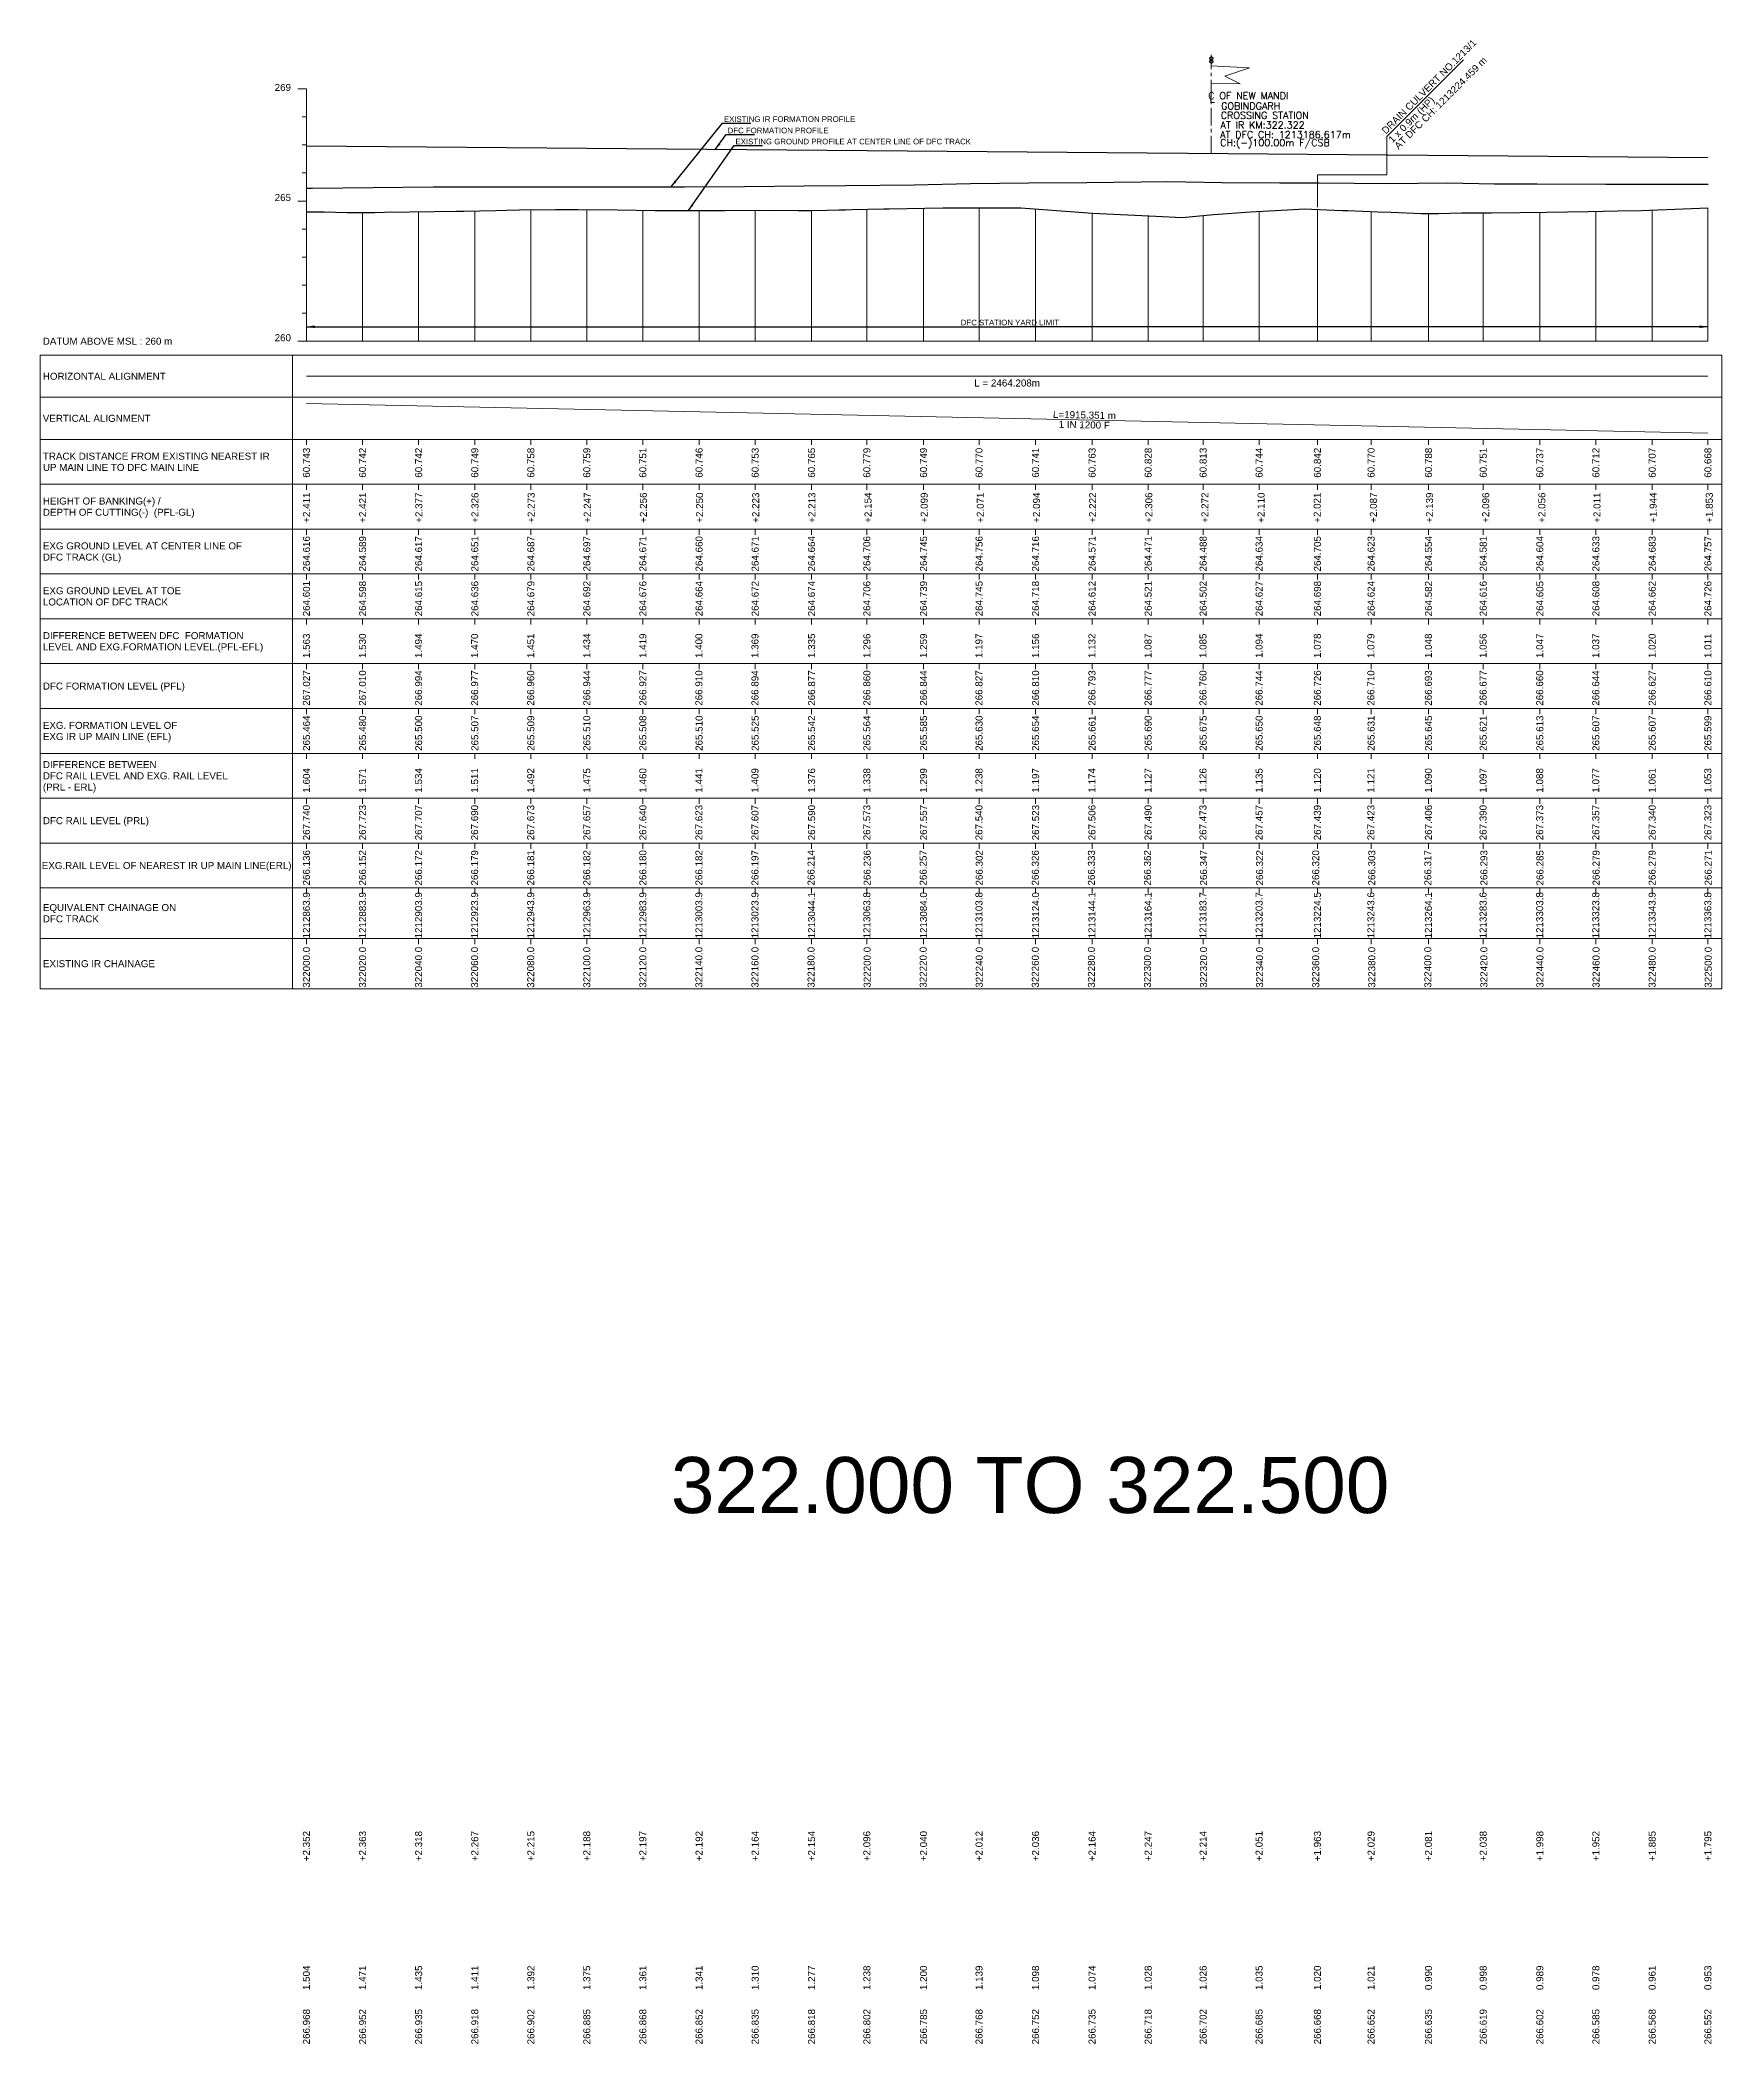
# Model space of a CAD drawing. Header units: metres. Extents: x 2905 to 23505, y -2719 to -1879.
# Drawn here: x 5905 to 6505, y -2607 to -1893 of the extents above; entities that cross this region are included whole.
import ezdxf
from ezdxf.enums import TextEntityAlignment as Align

# ---------------------------------------------------------------- set-up
doc = ezdxf.new("R2010")
doc.units = ezdxf.units.M
doc.header["$MEASUREMENT"] = 0
doc.linetypes.add('CENTER', pattern=[2, 1.25, -0.25, 0.25, -0.25])
for name, color, linetype, lineweight in [('LS CUT FILL', 10, 'Continuous', 0), ('LS DATUM', 7, 'Continuous', 0), ('LS DATUM X', 7, 'Continuous', 0), ('LS DATUM Y', 7, 'Continuous', 0), ('LS DIFF. EXG.RL & PRO. RL', 10, 'Continuous', 0), ('LS DIFF. PFL & EFL', 10, 'Continuous', 0), ('LS EXG FL', 7, 'Continuous', 0), ('LS EXG GL', 7, 'Continuous', 0), ('LS EXG GL AT PRO TOE', 7, 'Continuous', 0), ('LS EXG IR CH', 7, 'Continuous', 0), ('LS EXG RL', 7, 'Continuous', 0), ('LS EXG. FL', 7, 'Continuous', 0), ('LS EXG. GL', 7, 'Continuous', 0), ('LS EXG. GL AT PRO. TOE', 7, 'Continuous', 0), ('LS EXG. IR CH', 7, 'Continuous', 0), ('LS EXG. RL', 7, 'Continuous', 0), ('LS FRAME', 7, 'Continuous', 0), ('LS HORIZONTAL ALIGNMENT', 10, 'Continuous', 0), ('LS PFL-EFL', 10, 'Continuous', 0), ('LS PRL-ERL', 10, 'Continuous', 0), ('LS PRO FL', 10, 'Continuous', 0), ('LS PRO. CUT & FILL', 10, 'Continuous', 0), ('LS PRO. DFCC CH', 10, 'Continuous', 0), ('LS PRO. FL', 10, 'Continuous', 0), ('LS PRO. RL', 10, 'Continuous', 0), ('LS PROFILE EXG FL', 7, 'Continuous', 25), ('LS PROFILE EXG GL', 7, 'Continuous', 30), ('LS PROFILE PRO FL', 1, 'Continuous', 30), ('LS TICKS', 7, 'Continuous', 0), ('LS TRACK CENTER', 10, 'Continuous', 0), ("LS TRACK CENTER's", 10, 'Continuous', 0), ('LS VERTICAL ALIGNMENT', 10, 'Continuous', 0), ('Profile Grid', 7, 'Continuous', 0)]:
    doc.layers.add(name, color=color, linetype=linetype, lineweight=lineweight)
for name, color, linetype in [('LS DRAIN CULVERT', 10, 'Continuous'), ('ref text', 3, 'Continuous'), ('STATION YARD LIMIT IN LS', 7, 'Continuous')]:
    doc.layers.add(name, color=color, linetype=linetype)
doc.styles.add('ROMANT', font='romant__.ttf')
doc.styles.get("Standard").update_dxf_attribs({"font": 'arial.ttf'})
doc.styles.add('Style-Arial', font='arial.ttf')
doc.styles.add('StyleArial', font='arial.ttf')
doc.dimstyles.get("Standard").update_dxf_attribs({"dimtxt": 5, "dimasz": 0.18, "dimexe": 0.18, "dimexo": 0.0625, "dimgap": 0.09, "dimtad": 0, "dimtih": 1, "dimtoh": 1, "dimdec": 4, "dimzin": 0, "dimdsep": 46, "dimtxsty": 'Standard', "dimcen": 0.09, "dimadec": 0, "dimazin": 0, "dimtfac": 1, "dimtdec": 4, "dimtofl": 0, "dimtmove": 0, "dimatfit": 3, "dimfxl": 1, "dimtolj": 1, "dimtzin": 0, "dimarcsym": 0})

msp = doc.modelspace()

# ---------------------------------------------------------------- texts
at = {"layer": 'LS CUT FILL', "color": 1, "lineweight": 0, "style": 'Style-Arial'}
for s, p in [('+2.411', (6001.28, -2064.75)), ('+2.421', (6021.31, -2064.75)), ('+2.377', (6041.34, -2064.75)), ('+2.326', (6061.37, -2064.75)), ('+2.273', (6081.4, -2064.75)), ('+2.247', (6101.43, -2064.75)), ('+2.256', (6121.45, -2064.75)), ('+2.250', (6141.48, -2064.75)), ('+2.223', (6161.51, -2064.75)), ('+2.213', (6181.54, -2064.75)), ('+2.154', (6201.57, -2064.75)), ('+2.099', (6221.6, -2064.75)), ('+2.071', (6241.63, -2064.75)), ('+2.094', (6261.66, -2064.75)), ('+2.222', (6281.69, -2064.75)), ('+2.306', (6301.72, -2064.75)), ('+2.272', (6321.75, -2064.75)), ('+2.110', (6341.77, -2064.75)), ('+2.021', (6361.8, -2064.75)), ('+2.087', (6381.83, -2064.75)), ('+2.139', (6401.86, -2064.75)), ('+2.096', (6421.89, -2064.75)), ('+2.056', (6441.92, -2064.75)), ('+2.011', (6461.59, -2064.75)), ('+1.944', (6481.62, -2064.75)), ('+1.853', (6501.65, -2064.75))]:
    msp.add_text(s, height=2.5, rotation=90, dxfattribs=at).set_placement(p)
for s, p in [('+2.352', (6000, -2531.33)), ('+2.363', (6020.03, -2531.33)), ('+2.318', (6040.03, -2531.33)), ('+2.267', (6060.06, -2531.33)), ('+2.215', (6080.06, -2531.33)), ('+2.188', (6100, -2531.33)), ('+2.197', (6120, -2531.33)), ('+2.192', (6140.05, -2531.33)), ('+2.164', (6160.05, -2531.33)), ('+2.154', (6180.18, -2531.33)), ('+2.096', (6199.9, -2531.33)), ('+2.040', (6220.12, -2531.33)), ('+2.012', (6239.92, -2531.33)), ('+2.036', (6260.08, -2531.33)), ('+2.164', (6280.23, -2531.33)), ('+2.247', (6300.23, -2531.33)), ('+2.214', (6319.84, -2531.33)), ('+2.051', (6339.81, -2531.33)), ('+1.963', (6360.61, -2531.33)), ('+2.029', (6379.76, -2531.33)), ('+2.081', (6400.23, -2531.33)), ('+2.038', (6419.75, -2531.33)), ('+1.998', (6439.95, -2531.33)), ('+1.952', (6459.95, -2531.33)), ('+1.885', (6480.02, -2531.33)), ('+1.795', (6499.91, -2531.33))]:
    msp.add_text(s, height=2.5, rotation=90, dxfattribs=at).set_placement(p, align=Align.MIDDLE_RIGHT)
at = {"layer": 'LS DATUM', "color": 7, "style": 'StyleArial'}
msp.add_text('DATUM ABOVE MSL : 260 m', height=2.5, rotation=0.00003, dxfattribs=at).set_placement((5905.97, -2000), align=Align.MIDDLE_LEFT)
at = {"layer": 'LS DATUM Y', "color": 7, "lineweight": 0, "style": 'Style-Arial'}
for s, p in [('269', (5994.5, -1910.73)), ('265', (5994.5, -1950)), ('260', (5994.5, -2000))]:
    msp.add_text(s, height=2.5, dxfattribs=at).set_placement(p, align=Align.RIGHT)
at = {"layer": 'LS DIFF. EXG.RL & PRO. RL', "color": 10, "style": 'StyleArial'}
for s, p in [('DIFFERENCE BETWEEN ', (5906, -2151)), ('(PRL - ERL)', (5906, -2159)), ('DFC RAIL LEVEL AND EXG. RAIL LEVEL ', (5906, -2155))]:
    msp.add_text(s, height=2.5, rotation=0.00003, dxfattribs=at).set_placement(p, align=Align.MIDDLE_LEFT)
at = {"layer": 'LS DIFF. PFL & EFL', "color": 10, "style": 'StyleArial'}
for s, p in [('DIFFERENCE BETWEEN DFC  FORMATION ', (5906, -2105)), ('LEVEL AND EXG.FORMATION LEVEL.(PFL-EFL)', (5906, -2109))]:
    msp.add_text(s, height=2.5, rotation=0.00003, dxfattribs=at).set_placement(p, align=Align.MIDDLE_LEFT)
at = {"layer": 'LS DRAIN CULVERT'}
for s, p in [('DRAIN CULVERT NO.1213/1', (6385.04, -1926.33)), ('AT DFC CH: 1213224.459 m', (6389.59, -1931.77)), ('1 x 0.9m (HP)', (6387.39, -1929.48))]:
    msp.add_text(s, height=2.5, rotation=44.95988, dxfattribs=at).set_placement(p)
at = {"layer": 'LS EXG FL', "style": 'StyleArial'}
for s, p in [('EXG. FORMATION LEVEL OF', (5906, -2137)), ('EXG IR UP MAIN LINE (EFL)', (5906, -2141))]:
    msp.add_text(s, height=2.5, rotation=0.00003, dxfattribs=at).set_placement(p, align=Align.MIDDLE_LEFT)
at = {"layer": 'LS EXG GL', "lineweight": 0, "style": 'Style-Arial'}
for s, p in [('264.616', (6000, -2069.5)), ('264.589', (6020.03, -2069.5)), ('264.617', (6040.03, -2069.5)), ('264.651', (6060.06, -2069.5)), ('264.687', (6080.06, -2069.5)), ('264.697', (6100, -2069.5)), ('264.671', (6120, -2069.5)), ('264.660', (6140.05, -2069.5)), ('264.671', (6160.05, -2069.5)), ('264.664', (6180.18, -2069.5)), ('264.706', (6199.9, -2069.5)), ('264.745', (6220.12, -2069.5)), ('264.756', (6239.92, -2069.5)), ('264.716', (6260.08, -2069.5)), ('264.571', (6280.23, -2069.5)), ('264.471', (6300.23, -2069.5)), ('264.488', (6319.84, -2069.5)), ('264.634', (6339.81, -2069.5)), ('264.705', (6360.61, -2069.5)), ('264.623', (6379.76, -2069.5)), ('264.554', (6400.23, -2069.5)), ('264.581', (6419.75, -2069.5)), ('264.604', (6439.95, -2069.5)), ('264.633', (6459.95, -2069.5)), ('264.683', (6480.02, -2069.5)), ('264.757', (6499.91, -2069.5))]:
    msp.add_text(s, height=2.5, rotation=90, dxfattribs=at).set_placement(p, align=Align.MIDDLE_RIGHT)
at = {"layer": 'LS EXG GL AT PRO TOE', "color": 7, "style": 'StyleArial'}
for s, p in [('EXG GROUND LEVEL AT TOE', (5906, -2089)), ('LOCATION OF DFC TRACK', (5906, -2093))]:
    msp.add_text(s, height=2.5, rotation=0.00003, dxfattribs=at).set_placement(p, align=Align.MIDDLE_LEFT)
at = {"layer": 'LS EXG IR CH', "style": 'Style-Arial'}
for s, p in [('322000.0', (6000, -2216)), ('322020.0', (6020, -2216)), ('322040.0', (6040, -2216)), ('322060.0', (6060, -2216)), ('322080.0', (6080, -2216)), ('322100.0', (6100, -2216)), ('322120.0', (6120, -2216)), ('322140.0', (6140, -2216)), ('322160.0', (6160, -2216)), ('322180.0', (6180, -2216)), ('322200.0', (6200, -2216)), ('322220.0', (6220, -2216)), ('322240.0', (6240, -2216)), ('322260.0', (6260, -2216)), ('322280.0', (6280, -2216)), ('322300.0', (6300, -2216)), ('322320.0', (6320, -2216)), ('322340.0', (6340, -2216)), ('322360.0', (6360, -2216)), ('322380.0', (6380, -2216)), ('322400.0', (6400, -2216)), ('322420.0', (6420, -2216)), ('322440.0', (6440, -2216)), ('322460.0', (6460, -2216)), ('322480.0', (6480, -2216)), ('322500.0', (6500, -2216))]:
    msp.add_text(s, height=2.5, rotation=90, dxfattribs=at).set_placement(p, align=Align.MIDDLE_RIGHT)
at = {"layer": 'LS EXG RL', "style": 'Style-Arial'}
for s, p in [('266.136', (6000, -2181.5)), ('266.152', (6020, -2181.5)), ('266.172', (6040, -2181.5)), ('266.179', (6060, -2181.5)), ('266.181', (6080, -2181.5)), ('266.182', (6100, -2181.5)), ('266.180', (6120, -2181.5)), ('266.182', (6140, -2181.5)), ('266.197', (6160, -2181.5)), ('266.214', (6180, -2181.5)), ('266.236', (6200, -2181.5)), ('266.257', (6220, -2181.5)), ('266.302', (6240, -2181.5)), ('266.326', (6260, -2181.5)), ('266.333', (6280, -2181.5)), ('266.362', (6300, -2181.5)), ('266.347', (6320, -2181.5)), ('266.322', (6340, -2181.5)), ('266.320', (6360, -2181.5)), ('266.303', (6380, -2181.5)), ('266.317', (6400, -2181.5)), ('266.293', (6420, -2181.5)), ('266.285', (6440, -2181.5)), ('266.279', (6460, -2181.5)), ('266.279', (6480, -2181.5)), ('266.271', (6500, -2181.5))]:
    msp.add_text(s, height=2.5, rotation=90, dxfattribs=at).set_placement(p, align=Align.MIDDLE_RIGHT)
at = {"layer": 'LS EXG. FL'}
for s, p in [('265.464', (6000, -2133.5)), ('265.480', (6020.03, -2133.5)), ('265.500', (6040.03, -2133.5)), ('265.507', (6060.06, -2133.5)), ('265.509', (6080.06, -2133.5)), ('265.510', (6100, -2133.5)), ('265.508', (6120, -2133.5)), ('265.510', (6140.05, -2133.5)), ('265.525', (6160.05, -2133.5)), ('265.542', (6180.18, -2133.5)), ('265.564', (6199.9, -2133.5)), ('265.585', (6220.12, -2133.5)), ('265.630', (6239.92, -2133.5)), ('265.654', (6260.08, -2133.5)), ('265.661', (6280.23, -2133.5)), ('265.690', (6300.23, -2133.5)), ('265.675', (6319.84, -2133.5)), ('265.650', (6339.81, -2133.5)), ('265.648', (6360.61, -2133.5)), ('265.631', (6379.76, -2133.5)), ('265.645', (6400.23, -2133.5)), ('265.621', (6419.75, -2133.5)), ('265.613', (6439.95, -2133.5)), ('265.607', (6459.95, -2133.5)), ('265.607', (6480.02, -2133.5)), ('265.599', (6499.91, -2133.5))]:
    msp.add_text(s, height=2.5, rotation=90, dxfattribs=at).set_placement(p, align=Align.MIDDLE_RIGHT)
at = {"layer": 'LS EXG. GL', "color": 7, "style": 'StyleArial'}
for s, p in [('EXG GROUND LEVEL AT CENTER LINE OF ', (5906, -2073)), ('DFC TRACK (GL)', (5906, -2077))]:
    msp.add_text(s, height=2.5, rotation=0.00003, dxfattribs=at).set_placement(p, align=Align.MIDDLE_LEFT)
at = {"layer": 'LS EXG. GL AT PRO. TOE'}
for s, p in [('264.601', (6000, -2085.5)), ('264.598', (6020.03, -2085.5)), ('264.615', (6040.03, -2085.5)), ('264.636', (6060.06, -2085.5)), ('264.679', (6080.06, -2085.5)), ('264.692', (6100, -2085.5)), ('264.676', (6120, -2085.5)), ('264.664', (6140.05, -2085.5)), ('264.672', (6160.05, -2085.5)), ('264.674', (6180.18, -2085.5)), ('264.706', (6199.9, -2085.5)), ('264.739', (6220.12, -2085.5)), ('264.745', (6239.92, -2085.5)), ('264.718', (6260.08, -2085.5)), ('264.612', (6280.23, -2085.5)), ('264.521', (6300.23, -2085.5)), ('264.502', (6319.84, -2085.5)), ('264.627', (6339.81, -2085.5)), ('264.698', (6360.61, -2085.5)), ('264.624', (6379.76, -2085.5)), ('264.582', (6400.23, -2085.5)), ('264.616', (6419.75, -2085.5)), ('264.605', (6439.95, -2085.5)), ('264.608', (6459.95, -2085.5)), ('264.662', (6480.02, -2085.5)), ('264.726', (6499.91, -2085.5))]:
    msp.add_text(s, height=2.5, rotation=90, dxfattribs=at).set_placement(p, align=Align.MIDDLE_RIGHT)
at = {"layer": 'LS EXG. IR CH', "style": 'StyleArial'}
msp.add_text('EXISTING IR CHAINAGE', height=2.5, rotation=0.00003, dxfattribs=at).set_placement((5906, -2222), align=Align.MIDDLE_LEFT)
at = {"layer": 'LS EXG. RL', "style": 'StyleArial'}
msp.add_text('EXG.RAIL LEVEL OF NEAREST IR UP MAIN LINE(ERL)', height=2.5, rotation=0.00003, dxfattribs=at).set_placement((5905.61, -2187), align=Align.MIDDLE_LEFT)
at = {"layer": 'LS HORIZONTAL ALIGNMENT', "style": 'StyleArial'}
msp.add_text('HORIZONTAL ALIGNMENT', height=2.5, rotation=0.00003, dxfattribs=at).set_placement((5905.97, -2012.5), align=Align.MIDDLE_LEFT)
at = {"layer": 'LS HORIZONTAL ALIGNMENT', "lineweight": 0, "insert": (6249.95, -2014.92), "char_height": 2.5, "attachment_point": 5, "line_spacing_factor": 0.6, "style": 'Style-Arial'}
msp.add_mtext('L = 2464.208m', dxfattribs=at)
at = {"layer": 'LS PFL-EFL'}
for s, p in [('1.563', (6001.25, -2113)), ('1.530', (6021.25, -2113)), ('1.494', (6041.25, -2113)), ('1.470', (6061.25, -2113)), ('1.451', (6081.25, -2113)), ('1.434', (6101.25, -2113)), ('1.419', (6121.25, -2113)), ('1.400', (6141.25, -2113)), ('1.369', (6161.25, -2113)), ('1.335', (6181.45, -2113)), ('1.296', (6201.15, -2113)), ('1.259', (6221.35, -2113)), ('1.197', (6241.15, -2113)), ('1.156', (6261.35, -2113)), ('1.132', (6281.45, -2113)), ('1.087', (6301.45, -2113)), ('1.085', (6321.05, -2113)), ('1.094', (6341.05, -2113)), ('1.078', (6361.85, -2113)), ('1.079', (6380.95, -2113)), ('1.048', (6401.45, -2113)), ('1.056', (6420.95, -2113)), ('1.047', (6441.15, -2113)), ('1.037', (6461.15, -2113)), ('1.020', (6481.25, -2113)), ('1.011', (6501.15, -2113))]:
    msp.add_text(s, height=2.5, rotation=90, dxfattribs=at).set_placement(p)
for s, p in [('1.504', (6000, -2579.33)), ('1.471', (6020.03, -2579.33)), ('1.435', (6040.03, -2579.33)), ('1.411', (6060.06, -2579.33)), ('1.392', (6080.06, -2579.33)), ('1.375', (6100, -2579.33)), ('1.361', (6120, -2579.33)), ('1.341', (6140.05, -2579.33)), ('1.310', (6160.05, -2579.33)), ('1.277', (6180.18, -2579.33)), ('1.238', (6199.9, -2579.33)), ('1.200', (6220.12, -2579.33)), ('1.139', (6239.92, -2579.33)), ('1.098', (6260.08, -2579.33)), ('1.074', (6280.23, -2579.33)), ('1.028', (6300.23, -2579.33)), ('1.026', (6319.84, -2579.33)), ('1.035', (6339.81, -2579.33)), ('1.020', (6360.61, -2579.33)), ('1.021', (6379.76, -2579.33)), ('0.990', (6400.23, -2579.33)), ('0.998', (6419.75, -2579.33)), ('0.989', (6439.95, -2579.33)), ('0.978', (6459.95, -2579.33)), ('0.961', (6480.02, -2579.33)), ('0.953', (6499.91, -2579.33))]:
    msp.add_text(s, height=2.5, rotation=90, dxfattribs=at).set_placement(p, align=Align.MIDDLE_RIGHT)
at = {"layer": 'LS PRL-ERL'}
for s, p in [('1.604', (6001.25, -2161)), ('1.571', (6021.25, -2161)), ('1.534', (6041.25, -2161)), ('1.511', (6061.25, -2161)), ('1.492', (6081.25, -2161)), ('1.475', (6101.25, -2161)), ('1.460', (6121.25, -2161)), ('1.441', (6141.25, -2161)), ('1.409', (6161.25, -2161)), ('1.376', (6181.45, -2161)), ('1.338', (6201.15, -2161)), ('1.299', (6221.35, -2161)), ('1.238', (6241.15, -2161)), ('1.197', (6261.35, -2161)), ('1.174', (6281.45, -2161)), ('1.127', (6301.45, -2161)), ('1.126', (6321.05, -2161)), ('1.135', (6341.05, -2161)), ('1.120', (6361.85, -2161)), ('1.121', (6380.95, -2161)), ('1.090', (6401.45, -2161)), ('1.097', (6420.95, -2161)), ('1.088', (6441.15, -2161)), ('1.077', (6461.15, -2161)), ('1.061', (6481.25, -2161)), ('1.053', (6501.15, -2161))]:
    msp.add_text(s, height=2.5, rotation=90, dxfattribs=at).set_placement(p)
at = {"layer": 'LS PRO FL', "color": 1, "lineweight": 0, "style": 'Style-Arial'}
for s, p in [('266.968', (6000, -2594.83)), ('266.952', (6020.03, -2594.83)), ('266.935', (6040.03, -2594.83)), ('266.918', (6060.06, -2594.83)), ('266.902', (6080.06, -2594.83)), ('266.885', (6100, -2594.83)), ('266.868', (6120, -2594.83)), ('266.852', (6140.05, -2594.83)), ('266.835', (6160.05, -2594.83)), ('266.818', (6180.18, -2594.83)), ('266.802', (6199.9, -2594.83)), ('266.785', (6220.12, -2594.83)), ('266.768', (6239.92, -2594.83)), ('266.752', (6260.08, -2594.83)), ('266.735', (6280.23, -2594.83)), ('266.718', (6300.23, -2594.83)), ('266.702', (6319.84, -2594.83)), ('266.685', (6339.81, -2594.83)), ('266.668', (6360.61, -2594.83)), ('266.652', (6379.76, -2594.83)), ('266.635', (6400.23, -2594.83)), ('266.619', (6419.75, -2594.83)), ('266.602', (6439.95, -2594.83)), ('266.585', (6459.95, -2594.83)), ('266.568', (6480.02, -2594.83)), ('266.552', (6499.91, -2594.83))]:
    msp.add_text(s, height=2.5, rotation=90, dxfattribs=at).set_placement(p, align=Align.MIDDLE_RIGHT)
at = {"layer": 'LS PRO. CUT & FILL', "color": 10, "style": 'StyleArial'}
for s, p in [('HEIGHT OF BANKING(+) /', (5906, -2057)), ('DEPTH OF CUTTING(-)  (PFL-GL)', (5906, -2061))]:
    msp.add_text(s, height=2.5, rotation=0.00003, dxfattribs=at).set_placement(p, align=Align.MIDDLE_LEFT)
at = {"layer": 'LS PRO. DFCC CH', "color": 10, "style": 'Style-Arial'}
for s, p in [('EQUIVALENT CHAINAGE ON ', (5906, -2202)), ('DFC TRACK', (5906, -2206))]:
    msp.add_text(s, height=2.5, rotation=0.00003, dxfattribs=at).set_placement(p, align=Align.MIDDLE_LEFT)
at = {"layer": 'LS PRO. DFCC CH'}
for s, p in [('1212863.9', (6001.25, -2213)), ('1212883.9', (6021.25, -2213)), ('1212903.9', (6041.25, -2213)), ('1212923.9', (6061.25, -2213)), ('1212943.9', (6081.25, -2213)), ('1212963.9', (6101.25, -2213)), ('1212983.9', (6121.25, -2213)), ('1213003.9', (6141.25, -2213)), ('1213023.9', (6161.25, -2213)), ('1213044.1', (6181.45, -2213)), ('1213063.8', (6201.15, -2213)), ('1213084.0', (6221.35, -2213)), ('1213103.8', (6241.15, -2213)), ('1213124.0', (6261.35, -2213)), ('1213144.1', (6281.45, -2213)), ('1213164.1', (6301.45, -2213)), ('1213183.7', (6321.05, -2213)), ('1213203.7', (6341.05, -2213)), ('1213224.5', (6361.85, -2213)), ('1213243.6', (6380.95, -2213)), ('1213264.1', (6401.45, -2213)), ('1213283.6', (6420.95, -2213)), ('1213303.8', (6441.15, -2213)), ('1213323.8', (6461.15, -2213)), ('1213343.9', (6481.25, -2213)), ('1213363.8', (6501.15, -2213))]:
    msp.add_text(s, height=2.5, rotation=90, dxfattribs=at).set_placement(p)
at = {"layer": 'LS PRO. FL', "color": 10, "style": 'StyleArial'}
msp.add_text('DFC FORMATION LEVEL (PFL) ', height=2.5, rotation=0.00003, dxfattribs=at).set_placement((5906, -2123), align=Align.MIDDLE_LEFT)
at = {"layer": 'LS PRO. FL'}
for s, p in [('267.027', (6001.25, -2130)), ('267.010', (6021.25, -2130)), ('266.994', (6041.25, -2130)), ('266.977', (6061.25, -2130)), ('266.960', (6081.25, -2130)), ('266.944', (6101.25, -2130)), ('266.927', (6121.25, -2130)), ('266.910', (6141.25, -2130)), ('266.894', (6161.25, -2130)), ('266.877', (6181.45, -2130)), ('266.860', (6201.15, -2130)), ('266.844', (6221.35, -2130)), ('266.827', (6241.15, -2130)), ('266.810', (6261.35, -2130)), ('266.793', (6281.45, -2130)), ('266.777', (6301.45, -2130)), ('266.760', (6321.05, -2130)), ('266.744', (6341.05, -2130)), ('266.726', (6361.85, -2130)), ('266.710', (6380.95, -2130)), ('266.693', (6401.45, -2130)), ('266.677', (6420.95, -2130)), ('266.660', (6441.15, -2130)), ('266.644', (6461.15, -2130)), ('266.627', (6481.25, -2130)), ('266.610', (6501.15, -2130))]:
    msp.add_text(s, height=2.5, rotation=90, dxfattribs=at).set_placement(p)
at = {"layer": 'LS PRO. RL', "color": 10, "style": 'StyleArial'}
msp.add_text('DFC RAIL LEVEL (PRL)', height=2.5, rotation=0.00003, dxfattribs=at).set_placement((5906, -2171), align=Align.MIDDLE_LEFT)
at = {"layer": 'LS PRO. RL'}
for s, p in [('267.740', (6001.25, -2178)), ('267.723', (6021.25, -2178)), ('267.707', (6041.25, -2178)), ('267.690', (6061.25, -2178)), ('267.673', (6081.25, -2178)), ('267.657', (6101.25, -2178)), ('267.640', (6121.25, -2178)), ('267.623', (6141.25, -2178)), ('267.607', (6161.25, -2178)), ('267.590', (6181.45, -2178)), ('267.573', (6201.15, -2178)), ('267.557', (6221.35, -2178)), ('267.540', (6241.15, -2178)), ('267.523', (6261.35, -2178)), ('267.506', (6281.45, -2178)), ('267.490', (6301.45, -2178)), ('267.473', (6321.05, -2178)), ('267.457', (6341.05, -2178)), ('267.439', (6361.85, -2178)), ('267.423', (6380.95, -2178)), ('267.406', (6401.45, -2178)), ('267.390', (6420.95, -2178)), ('267.373', (6441.15, -2178)), ('267.357', (6461.15, -2178)), ('267.340', (6481.25, -2178)), ('267.323', (6501.15, -2178))]:
    msp.add_text(s, height=2.5, rotation=90, dxfattribs=at).set_placement(p)
at = {"layer": 'LS PROFILE EXG FL', "color": 7, "linetype": 'Continuous', "lineweight": 0, "style": 'Style-Arial'}
msp.add_text('EXISTING IR FORMATION PROFILE', height=2, dxfattribs=at).set_placement((6148.91, -1921.78))
at = {"layer": 'LS PROFILE EXG GL', "color": 7, "lineweight": 0, "style": 'Style-Arial'}
msp.add_text('EXISTING GROUND PROFILE AT CENTER LINE OF DFC TRACK', height=2, dxfattribs=at).set_placement((6153.06, -1929.79, 0))
at = {"layer": 'LS PROFILE PRO FL', "style": 'Style-Arial'}
msp.add_text(' DFC FORMATION PROFILE', height=2, dxfattribs=at).set_placement((6149.46, -1925.84, 0))
at = {"layer": 'LS TRACK CENTER'}
for s, p in [('60.743', (6000, -2038)), ('60.742', (6020.03, -2038)), ('60.742', (6040.03, -2038)), ('60.749', (6060.06, -2038)), ('60.758', (6080.06, -2038)), ('60.759', (6100, -2038)), ('60.751', (6120, -2038)), ('60.746', (6140.05, -2038)), ('60.753', (6160.05, -2038)), ('60.765', (6180.18, -2038)), ('60.779', (6199.9, -2038)), ('60.749', (6220.12, -2038)), ('60.770', (6239.92, -2038)), ('60.741', (6260.08, -2038)), ('60.763', (6280.23, -2038)), ('60.828', (6300.23, -2038)), ('60.813', (6319.84, -2038)), ('60.744', (6339.81, -2038)), ('60.842', (6360.61, -2038)), ('60.770', (6379.76, -2038)), ('60.788', (6400.23, -2038)), ('60.751', (6419.75, -2038)), ('60.737', (6439.95, -2038)), ('60.712', (6459.95, -2038)), ('60.707', (6480.02, -2038)), ('60.668', (6499.91, -2038))]:
    msp.add_text(s, height=2.5, rotation=90, dxfattribs=at).set_placement(p, align=Align.MIDDLE_RIGHT)
at = {"layer": "LS TRACK CENTER's", "color": 10, "style": 'StyleArial'}
for s, p in [('TRACK DISTANCE FROM EXISTING NEAREST IR ', (5906, -2041)), ('UP MAIN LINE TO DFC MAIN LINE', (5906, -2045))]:
    msp.add_text(s, height=2.5, rotation=0.00003, dxfattribs=at).set_placement(p, align=Align.MIDDLE_LEFT)
at = {"layer": 'LS VERTICAL ALIGNMENT', "style": 'StyleArial'}
msp.add_text('VERTICAL ALIGNMENT', height=2.5, rotation=0.00003, dxfattribs=at).set_placement((5905.97, -2027.5), align=Align.MIDDLE_LEFT)
at = {"layer": 'LS VERTICAL ALIGNMENT', "lineweight": 0, "insert": (6277.49, -2028.08), "char_height": 2.5, "attachment_point": 5, "rotation": 358.79966, "line_spacing_factor": 0.84, "style": 'Style-Arial'}
msp.add_mtext('L=1915.351 m\\P1 IN 1200 F', dxfattribs=at)
at = {"layer": 'ref text', "color": 3, "insert": (6130, -2418.23), "char_height": 20, "width": 256.3165, "attachment_point": 7, "bg_fill": 3, "box_fill_scale": 1.5, "bg_fill_color": 256, "bg_fill_transparency": 0}
msp.add_mtext('322.000 TO 322.500', dxfattribs=at)
at = {"layer": 'STATION YARD LIMIT IN LS', "color": 10, "char_height": 2.5, "attachment_point": 7, "line_spacing_factor": 0.6, "style": 'ROMANT'}
for s, insert in [('C OF NEW MANDI', (6321.67, -1913.67, -2.99)), ('L', (6322.15, -1914.81, -2.99)), ('GOBINDGARH', (6326.28, -1917.33, 11.58)), ('CROSSING STATION', (6326.16, -1920.69, 11.58)), ('AT DFC CH: 1213186.617m', (6325.93, -1927.64, 11.58)), ('CH:(-)100.00m F/CSB', (6325.93, -1931.27, 11.58))]:
    msp.add_mtext(s, dxfattribs=dict(at, insert=insert))
at = {"layer": 'STATION YARD LIMIT IN LS', "color": 7, "insert": (6326.06, -1924.08, 11.58), "char_height": 2.5, "attachment_point": 7, "line_spacing_factor": 0.6, "style": 'ROMANT'}
msp.add_mtext('AT IR KM:322.322', dxfattribs=at)
at = {"layer": 'STATION YARD LIMIT IN LS', "color": 10, "lineweight": 15, "insert": (6250.95, -1993.36), "char_height": 2, "attachment_point": 5, "rotation": 0.00003, "line_spacing_factor": 0.84, "style": 'Style-Arial'}
msp.add_mtext('DFC STATION YARD LIMIT', dxfattribs=at)

# ---------------------------------------------------------------- linework, layer by layer
at = {"layer": 'LS DATUM X', "color": 7, "linetype": 'Continuous', "lineweight": 0}
msp.add_line((6000, -2000), (6499.91, -2000), dxfattribs=at)
at = {"layer": 'LS DATUM Y', "color": 7, "linetype": 'Continuous', "lineweight": 0}
for p, q in [((5997, -1910), (6000, -1910)), ((6000, -2000), (6000, -1910)), ((5998.5, -1920), (6000, -1920)), ((5998.5, -1930), (6000, -1930)), ((5998.5, -1940), (6000, -1940)), ((5997, -1950), (6000, -1950)), ((5998.5, -1960), (6000, -1960)), ((5998.5, -1970), (6000, -1970)), ((5998.5, -1980), (6000, -1980)), ((5998.5, -1990), (6000, -1990)), ((5997, -2000), (6000, -2000))]:
    msp.add_line(p, q, dxfattribs=at)
at = {"layer": 'LS FRAME'}
for points in [[(5995, -2231), (5905, -2231), (5905, -2005)], [(5905, -2005), (5995, -2005)], [(5995, -2020), (5905, -2020)], [(5995, -2035), (5905, -2035)], [(5995, -2051), (5905, -2051)], [(5905, -2051), (5995, -2051)], [(5995, -2067), (5905, -2067)], [(5905, -2067), (5995, -2067)], [(5995, -2083), (5905, -2083)], [(5905, -2083), (5995, -2083)], [(5995, -2099), (5905, -2099)], [(5995, -2115), (5905, -2115)], [(5905, -2115), (5995, -2115)], [(5995, -2131), (5905, -2131)], [(5905, -2131), (5995, -2131)], [(5995, -2147), (5905, -2147)], [(5905, -2147), (5995, -2147)], [(5995, -2163), (5905, -2163)], [(5905, -2163), (5995, -2163)], [(5995, -2179), (5905, -2179)], [(5995, -2195), (5905, -2195)], [(5995, -2213), (5905, -2213)]]:
    msp.add_lwpolyline(points, dxfattribs=at)
at = {"layer": 'LS FRAME', "color": 7, "linetype": 'Continuous', "lineweight": 0, "flags": 128}
for points in [[(5995, -2020), (6504.91, -2020), (6504.91, -2005), (5995, -2005), (5995, -2020)], [(5995, -2035), (6504.91, -2035), (6504.91, -2020), (5995, -2020), (5995, -2035)], [(5995, -2051), (6504.91, -2051), (6504.91, -2035), (5995, -2035), (5995, -2051)], [(5995, -2067), (6504.91, -2067), (6504.91, -2051), (5995, -2051), (5995, -2067)], [(5995, -2083), (6504.91, -2083), (6504.91, -2067), (5995, -2067), (5995, -2083)], [(5995, -2099), (6504.91, -2099), (6504.91, -2083), (5995, -2083), (5995, -2099)], [(5995, -2115), (6504.91, -2115), (6504.91, -2099), (5995, -2099), (5995, -2115)], [(5995, -2131), (6504.91, -2131), (6504.91, -2115), (5995, -2115), (5995, -2131)], [(5995, -2147), (6504.91, -2147), (6504.91, -2131), (5995, -2131), (5995, -2147)], [(5995, -2163), (6504.91, -2163), (6504.91, -2147), (5995, -2147), (5995, -2163)], [(5995, -2179), (6504.91, -2179), (6504.91, -2163), (5995, -2163), (5995, -2179)], [(5995, -2195), (6504.91, -2195), (6504.91, -2179), (5995, -2179), (5995, -2195)], [(5995, -2213), (6504.91, -2213), (6504.91, -2195), (5995, -2195), (5995, -2213)], [(5995, -2231), (6504.91, -2231), (6504.91, -2213), (5995, -2213), (5995, -2231)]]:
    msp.add_lwpolyline(points, close=True, dxfattribs=at)
at = {"layer": 'LS FRAME', "color": 7, "linetype": 'Continuous', "lineweight": 0}
msp.add_3dface([(5995, -2099), (5915, -2099), (5915, -2099)], dxfattribs=at)
at = {"layer": 'LS HORIZONTAL ALIGNMENT', "lineweight": 0, "flags": 128}
msp.add_lwpolyline([(6000, -2012.5), (6499.91, -2012.5)], dxfattribs=at)
at = {"layer": 'LS PRO. DFCC CH'}
msp.add_lwpolyline([(6360.61, -1952.24), (6360.61, -1940.67), (6385.43, -1940.67), (6385.43, -1933.09), (6385.43, -1926.94), (6412.75, -1899.61)], dxfattribs=at)
at = {"layer": 'LS PROFILE EXG FL'}
msp.add_lwpolyline([(6000, -1945.36), (6002.13, -1945.37), (6045.24, -1944.95), (6089.91, -1944.9), (6112.41, -1944.92), (6134.9, -1944.94), (6156.25, -1944.78), (6177.59, -1944.62), (6192.41, -1944.43), (6216.74, -1944.23), (6236.92, -1943.75), (6257.58, -1943.47), (6278.32, -1943.42), (6307.22, -1942.99), (6326.53, -1943.38), (6347.23, -1943.57), (6361.25, -1943.52), (6373.76, -1943.64), (6386.27, -1943.75), (6406.89, -1943.46), (6423.74, -1943.89), (6438.96, -1943.87), (6463.49, -1943.94), (6480.26, -1943.93), (6500, -1944.01)], dxfattribs=at)
at = {"layer": 'LS PROFILE EXG GL', "flags": 128}
msp.add_lwpolyline([(6000, -1953.84), (6000.25, -1953.84), (6006.28, -1953.89), (6014.44, -1954.04), (6020.32, -1954.12), (6024.01, -1954.12), (6024.35, -1954.05), (6027.87, -1954.02), (6045.64, -1953.74), (6053.59, -1953.59), (6055.37, -1953.58), (6056.14, -1953.57), (6067.62, -1953.35), (6071.54, -1953.27), (6076.02, -1953.17), (6088.84, -1953.04), (6093.74, -1953), (6096.32, -1952.98), (6096.76, -1952.98), (6110.99, -1953.19), (6124.42, -1953.34), (6127.64, -1953.38), (6132.21, -1953.43), (6140.29, -1953.4), (6145.54, -1953.35), (6146.83, -1953.34), (6149.24, -1953.33), (6164.7, -1953.28), (6175.45, -1953.33), (6180.07, -1953.36), (6185.7, -1953.29), (6190.09, -1953.19), (6192.05, -1953.12), (6192.32, -1953.11), (6194.59, -1953.08), (6205.99, -1952.78), (6206.02, -1952.78), (6207.81, -1952.75), (6227, -1952.44), (6228.04, -1952.43), (6228.12, -1952.43), (6230.53, -1952.43), (6254.8, -1952.45), (6277.14, -1954.1), (6280.39, -1954.3), (6302.95, -1955.43), (6312.41, -1955.84), (6323.56, -1954.75), (6336.76, -1953.83), (6352.05, -1952.98), (6355.89, -1952.75), (6366.77, -1953.22), (6369.57, -1953.33), (6371.46, -1953.41), (6382.14, -1953.87), (6386.94, -1954.03), (6397.73, -1954.49), (6403.79, -1954.42), (6412.08, -1954.21), (6422.6, -1954.18), (6432.82, -1954.05), (6442.38, -1953.93), (6457.33, -1953.74), (6467.76, -1953.48), (6476.12, -1953.32), (6494.04, -1952.65), (6499.91, -1952.43)], dxfattribs=at)
at = {"layer": 'LS PROFILE PRO FL'}
msp.add_lwpolyline([(6000, -1930.32), (6499.91, -1934.48)], dxfattribs=at)
at = {"layer": 'LS TICKS', "color": 7, "linetype": 'Continuous', "lineweight": 0, "flags": 128}
for points in [[(6000, -2037), (6000, -2035)], [(6020.03, -2037), (6020.03, -2035)], [(6040.03, -2037), (6040.03, -2035)], [(6060.06, -2037), (6060.06, -2035)], [(6080.06, -2037), (6080.06, -2035)], [(6100, -2037), (6100, -2035)], [(6120, -2037), (6120, -2035)], [(6140.05, -2037), (6140.05, -2035)], [(6160.05, -2037), (6160.05, -2035)], [(6180.18, -2037), (6180.18, -2035)], [(6199.9, -2037), (6199.9, -2035)], [(6220.12, -2037), (6220.12, -2035)], [(6239.92, -2037), (6239.92, -2035)], [(6260.08, -2037), (6260.08, -2035)], [(6280.23, -2037), (6280.23, -2035)], [(6300.23, -2037), (6300.23, -2035)], [(6319.84, -2037), (6319.84, -2035)], [(6339.81, -2037), (6339.81, -2035)], [(6360.61, -2037), (6360.61, -2035)], [(6379.76, -2037), (6379.76, -2035)], [(6400.23, -2037), (6400.23, -2035)], [(6419.75, -2037), (6419.75, -2035)], [(6439.95, -2037), (6439.95, -2035)], [(6459.95, -2037), (6459.95, -2035)], [(6480.02, -2037), (6480.02, -2035)], [(6499.91, -2037), (6499.91, -2035)], [(6000, -2053), (6000, -2051)], [(6020.03, -2053), (6020.03, -2051)], [(6040.03, -2053), (6040.03, -2051)], [(6060.06, -2053), (6060.06, -2051)], [(6080.06, -2053), (6080.06, -2051)], [(6100, -2053), (6100, -2051)], [(6120, -2053), (6120, -2051)], [(6140.05, -2053), (6140.05, -2051)], [(6160.05, -2053), (6160.05, -2051)], [(6180.18, -2053), (6180.18, -2051)], [(6199.9, -2053), (6199.9, -2051)], [(6220.12, -2053), (6220.12, -2051)], [(6239.92, -2053), (6239.92, -2051)], [(6260.08, -2053), (6260.08, -2051)], [(6280.23, -2053), (6280.23, -2051)], [(6300.23, -2053), (6300.23, -2051)], [(6319.84, -2053), (6319.84, -2051)], [(6339.81, -2053), (6339.81, -2051)], [(6360.61, -2053), (6360.61, -2051)], [(6379.76, -2053), (6379.76, -2051)], [(6400.23, -2053), (6400.23, -2051)], [(6419.75, -2053), (6419.75, -2051)], [(6439.95, -2053), (6439.95, -2051)], [(6459.95, -2053), (6459.95, -2051)], [(6480.02, -2053), (6480.02, -2051)], [(6499.91, -2053), (6499.91, -2051)], [(6000, -2069), (6000, -2067)], [(6020.03, -2069), (6020.03, -2067)], [(6040.03, -2069), (6040.03, -2067)], [(6060.06, -2069), (6060.06, -2067)], [(6080.06, -2069), (6080.06, -2067)], [(6100, -2069), (6100, -2067)], [(6120, -2069), (6120, -2067)], [(6140.05, -2069), (6140.05, -2067)], [(6160.05, -2069), (6160.05, -2067)], [(6180.18, -2069), (6180.18, -2067)], [(6199.9, -2069), (6199.9, -2067)], [(6220.12, -2069), (6220.12, -2067)], [(6239.92, -2069), (6239.92, -2067)], [(6260.08, -2069), (6260.08, -2067)], [(6280.23, -2069), (6280.23, -2067)], [(6300.23, -2069), (6300.23, -2067)], [(6319.84, -2069), (6319.84, -2067)], [(6339.81, -2069), (6339.81, -2067)], [(6360.61, -2069), (6360.61, -2067)], [(6379.76, -2069), (6379.76, -2067)], [(6400.23, -2069), (6400.23, -2067)], [(6419.75, -2069), (6419.75, -2067)], [(6439.95, -2069), (6439.95, -2067)], [(6459.95, -2069), (6459.95, -2067)], [(6480.02, -2069), (6480.02, -2067)], [(6499.91, -2069), (6499.91, -2067)], [(6000, -2085), (6000, -2083)], [(6020.03, -2085), (6020.03, -2083)], [(6040.03, -2085), (6040.03, -2083)], [(6060.06, -2085), (6060.06, -2083)], [(6080.06, -2085), (6080.06, -2083)], [(6100, -2085), (6100, -2083)], [(6120, -2085), (6120, -2083)], [(6140.05, -2085), (6140.05, -2083)], [(6160.05, -2085), (6160.05, -2083)], [(6180.18, -2085), (6180.18, -2083)], [(6199.9, -2085), (6199.9, -2083)], [(6220.12, -2085), (6220.12, -2083)], [(6239.92, -2085), (6239.92, -2083)], [(6260.08, -2085), (6260.08, -2083)], [(6280.23, -2085), (6280.23, -2083)], [(6300.23, -2085), (6300.23, -2083)], [(6319.84, -2085), (6319.84, -2083)], [(6339.81, -2085), (6339.81, -2083)], [(6360.61, -2085), (6360.61, -2083)], [(6379.76, -2085), (6379.76, -2083)], [(6400.23, -2085), (6400.23, -2083)], [(6419.75, -2085), (6419.75, -2083)], [(6439.95, -2085), (6439.95, -2083)], [(6459.95, -2085), (6459.95, -2083)], [(6480.02, -2085), (6480.02, -2083)], [(6499.91, -2085), (6499.91, -2083)], [(6000, -2101), (6000, -2099)], [(6020.03, -2101), (6020.03, -2099)], [(6040.03, -2101), (6040.03, -2099)], [(6060.06, -2101), (6060.06, -2099)], [(6080.06, -2101), (6080.06, -2099)], [(6100, -2101), (6100, -2099)], [(6120, -2101), (6120, -2099)], [(6140.05, -2101), (6140.05, -2099)], [(6160.05, -2101), (6160.05, -2099)], [(6180.18, -2101), (6180.18, -2099)], [(6199.9, -2101), (6199.9, -2099)], [(6220.12, -2101), (6220.12, -2099)], [(6239.92, -2101), (6239.92, -2099)], [(6260.08, -2101), (6260.08, -2099)], [(6280.23, -2101), (6280.23, -2099)], [(6300.23, -2101), (6300.23, -2099)], [(6319.84, -2101), (6319.84, -2099)], [(6339.81, -2101), (6339.81, -2099)], [(6360.61, -2101), (6360.61, -2099)], [(6379.76, -2101), (6379.76, -2099)], [(6400.23, -2101), (6400.23, -2099)], [(6419.75, -2101), (6419.75, -2099)], [(6439.95, -2101), (6439.95, -2099)], [(6459.95, -2101), (6459.95, -2099)], [(6480.02, -2101), (6480.02, -2099)], [(6499.91, -2101), (6499.91, -2099)], [(6000, -2117), (6000, -2115)], [(6020.03, -2117), (6020.03, -2115)], [(6040.03, -2117), (6040.03, -2115)], [(6060.06, -2117), (6060.06, -2115)], [(6080.06, -2117), (6080.06, -2115)], [(6100, -2117), (6100, -2115)], [(6120, -2117), (6120, -2115)], [(6140.05, -2117), (6140.05, -2115)], [(6160.05, -2117), (6160.05, -2115)], [(6180.18, -2117), (6180.18, -2115)], [(6199.9, -2117), (6199.9, -2115)], [(6220.12, -2117), (6220.12, -2115)], [(6239.92, -2117), (6239.92, -2115)], [(6260.08, -2117), (6260.08, -2115)], [(6280.23, -2117), (6280.23, -2115)], [(6300.23, -2117), (6300.23, -2115)], [(6319.84, -2117), (6319.84, -2115)], [(6339.81, -2117), (6339.81, -2115)], [(6360.61, -2117), (6360.61, -2115)], [(6379.76, -2117), (6379.76, -2115)], [(6400.23, -2117), (6400.23, -2115)], [(6419.75, -2117), (6419.75, -2115)], [(6439.95, -2117), (6439.95, -2115)], [(6459.95, -2117), (6459.95, -2115)], [(6480.02, -2117), (6480.02, -2115)], [(6499.91, -2117), (6499.91, -2115)], [(6000, -2133), (6000, -2131)], [(6020.03, -2133), (6020.03, -2131)], [(6040.03, -2133), (6040.03, -2131)], [(6060.06, -2133), (6060.06, -2131)], [(6080.06, -2133), (6080.06, -2131)], [(6100, -2133), (6100, -2131)], [(6120, -2133), (6120, -2131)], [(6140.05, -2133), (6140.05, -2131)], [(6160.05, -2133), (6160.05, -2131)], [(6180.18, -2133), (6180.18, -2131)], [(6199.9, -2133), (6199.9, -2131)], [(6220.12, -2133), (6220.12, -2131)], [(6239.92, -2133), (6239.92, -2131)], [(6260.08, -2133), (6260.08, -2131)], [(6280.23, -2133), (6280.23, -2131)], [(6300.23, -2133), (6300.23, -2131)], [(6319.84, -2133), (6319.84, -2131)], [(6339.81, -2133), (6339.81, -2131)], [(6360.61, -2133), (6360.61, -2131)], [(6379.76, -2133), (6379.76, -2131)], [(6400.23, -2133), (6400.23, -2131)], [(6419.75, -2133), (6419.75, -2131)], [(6439.95, -2133), (6439.95, -2131)], [(6459.95, -2133), (6459.95, -2131)], [(6480.02, -2133), (6480.02, -2131)], [(6499.91, -2133), (6499.91, -2131)], [(6000, -2149), (6000, -2147)], [(6020.03, -2149), (6020.03, -2147)], [(6040.03, -2149), (6040.03, -2147)], [(6060.06, -2149), (6060.06, -2147)], [(6080.06, -2149), (6080.06, -2147)], [(6100, -2149), (6100, -2147)], [(6120, -2149), (6120, -2147)], [(6140.05, -2149), (6140.05, -2147)], [(6160.05, -2149), (6160.05, -2147)], [(6180.18, -2149), (6180.18, -2147)], [(6199.9, -2149), (6199.9, -2147)], [(6220.12, -2149), (6220.12, -2147)], [(6239.92, -2149), (6239.92, -2147)], [(6260.08, -2149), (6260.08, -2147)], [(6280.23, -2149), (6280.23, -2147)], [(6300.23, -2149), (6300.23, -2147)], [(6319.84, -2149), (6319.84, -2147)], [(6339.81, -2149), (6339.81, -2147)], [(6360.61, -2149), (6360.61, -2147)], [(6379.76, -2149), (6379.76, -2147)], [(6400.23, -2149), (6400.23, -2147)], [(6419.75, -2149), (6419.75, -2147)], [(6439.95, -2149), (6439.95, -2147)], [(6459.95, -2149), (6459.95, -2147)], [(6480.02, -2149), (6480.02, -2147)], [(6499.91, -2149), (6499.91, -2147)], [(6000, -2165), (6000, -2163)], [(6020.03, -2165), (6020.03, -2163)], [(6040.03, -2165), (6040.03, -2163)], [(6060.06, -2165), (6060.06, -2163)], [(6080.06, -2165), (6080.06, -2163)], [(6100, -2165), (6100, -2163)], [(6120, -2165), (6120, -2163)], [(6140.05, -2165), (6140.05, -2163)], [(6160.05, -2165), (6160.05, -2163)], [(6180.18, -2165), (6180.18, -2163)], [(6199.9, -2165), (6199.9, -2163)], [(6220.12, -2165), (6220.12, -2163)], [(6239.92, -2165), (6239.92, -2163)], [(6260.08, -2165), (6260.08, -2163)], [(6280.23, -2165), (6280.23, -2163)], [(6300.23, -2165), (6300.23, -2163)], [(6319.84, -2165), (6319.84, -2163)], [(6339.81, -2165), (6339.81, -2163)], [(6360.61, -2165), (6360.61, -2163)], [(6379.76, -2165), (6379.76, -2163)], [(6400.23, -2165), (6400.23, -2163)], [(6419.75, -2165), (6419.75, -2163)], [(6439.95, -2165), (6439.95, -2163)], [(6459.95, -2165), (6459.95, -2163)], [(6480.02, -2165), (6480.02, -2163)], [(6499.91, -2165), (6499.91, -2163)], [(6000, -2181), (6000, -2179)], [(6020.03, -2181), (6020.03, -2179)], [(6040.03, -2181), (6040.03, -2179)], [(6060.06, -2181), (6060.06, -2179)], [(6080.06, -2181), (6080.06, -2179)], [(6100, -2181), (6100, -2179)], [(6120, -2181), (6120, -2179)], [(6140.05, -2181), (6140.05, -2179)], [(6160.05, -2181), (6160.05, -2179)], [(6180.18, -2181), (6180.18, -2179)], [(6199.9, -2181), (6199.9, -2179)], [(6220.12, -2181), (6220.12, -2179)], [(6239.92, -2181), (6239.92, -2179)], [(6260.08, -2181), (6260.08, -2179)], [(6280.23, -2181), (6280.23, -2179)], [(6300.23, -2181), (6300.23, -2179)], [(6319.84, -2181), (6319.84, -2179)], [(6339.81, -2181), (6339.81, -2179)], [(6360.61, -2181), (6360.61, -2179)], [(6379.76, -2181), (6379.76, -2179)], [(6400.23, -2181), (6400.23, -2179)], [(6419.75, -2181), (6419.75, -2179)], [(6439.95, -2181), (6439.95, -2179)], [(6459.95, -2181), (6459.95, -2179)], [(6480.02, -2181), (6480.02, -2179)], [(6499.91, -2181), (6499.91, -2179)], [(6000, -2197), (6000, -2195)], [(6020.03, -2197), (6020.03, -2195)], [(6040.03, -2197), (6040.03, -2195)], [(6060.06, -2197), (6060.06, -2195)], [(6080.06, -2197), (6080.06, -2195)], [(6100, -2197), (6100, -2195)], [(6120, -2197), (6120, -2195)], [(6140.05, -2197), (6140.05, -2195)], [(6160.05, -2197), (6160.05, -2195)], [(6180.18, -2197), (6180.18, -2195)], [(6199.9, -2197), (6199.9, -2195)], [(6220.12, -2197), (6220.12, -2195)], [(6239.92, -2197), (6239.92, -2195)], [(6260.08, -2197), (6260.08, -2195)], [(6280.23, -2197), (6280.23, -2195)], [(6300.23, -2197), (6300.23, -2195)], [(6319.84, -2197), (6319.84, -2195)], [(6339.81, -2197), (6339.81, -2195)], [(6360.61, -2197), (6360.61, -2195)], [(6379.76, -2197), (6379.76, -2195)], [(6400.23, -2197), (6400.23, -2195)], [(6419.75, -2197), (6419.75, -2195)], [(6439.95, -2197), (6439.95, -2195)], [(6459.95, -2197), (6459.95, -2195)], [(6480.02, -2197), (6480.02, -2195)], [(6499.91, -2197), (6499.91, -2195)], [(6000, -2215), (6000, -2213)], [(6020.03, -2215), (6020.03, -2213)], [(6040.03, -2215), (6040.03, -2213)], [(6060.06, -2215), (6060.06, -2213)], [(6080.06, -2215), (6080.06, -2213)], [(6100, -2215), (6100, -2213)], [(6120, -2215), (6120, -2213)], [(6140.05, -2215), (6140.05, -2213)], [(6160.05, -2215), (6160.05, -2213)], [(6180.18, -2215), (6180.18, -2213)], [(6199.9, -2215), (6199.9, -2213)], [(6220.12, -2215), (6220.12, -2213)], [(6239.92, -2215), (6239.92, -2213)], [(6260.08, -2215), (6260.08, -2213)], [(6280.23, -2215), (6280.23, -2213)], [(6300.23, -2215), (6300.23, -2213)], [(6319.84, -2215), (6319.84, -2213)], [(6339.81, -2215), (6339.81, -2213)], [(6360.61, -2215), (6360.61, -2213)], [(6379.76, -2215), (6379.76, -2213)], [(6400.23, -2215), (6400.23, -2213)], [(6419.75, -2215), (6419.75, -2213)], [(6439.95, -2215), (6439.95, -2213)], [(6459.95, -2215), (6459.95, -2213)], [(6480.02, -2215), (6480.02, -2213)], [(6499.91, -2215), (6499.91, -2213)]]:
    msp.add_lwpolyline(points, dxfattribs=at)
at = {"layer": 'LS VERTICAL ALIGNMENT', "linetype": 'Continuous', "lineweight": 0, "flags": 128}
msp.add_lwpolyline([(6000, -2022.25), (6499.91, -2032.75)], dxfattribs=at)
at = {"layer": 'Profile Grid', "linetype": 'Continuous', "lineweight": 0, "flags": 128}
for points in [[(6000, -2000), (6000, -1953.84)], [(6020.03, -2000), (6020.03, -1954.11)], [(6040.03, -2000), (6040.03, -1953.83)], [(6060.06, -2000), (6060.06, -1953.49)], [(6080.06, -2000), (6080.06, -1953.13)], [(6100, -2000), (6100, -1953.03)], [(6120, -2000), (6120, -1953.29)], [(6140.05, -2000), (6140.05, -1953.4)], [(6160.05, -2000), (6160.05, -1953.29)], [(6180.18, -2000), (6180.18, -1953.36)], [(6199.9, -2000), (6199.9, -1952.94)], [(6220.12, -2000), (6220.12, -1952.55)], [(6239.92, -2000), (6239.92, -1952.44)], [(6260.08, -2000), (6260.08, -1952.84)], [(6280.23, -2000), (6280.23, -1954.29)], [(6300.23, -2000), (6300.23, -1955.29)], [(6319.84, -2000), (6319.84, -1955.12)], [(6339.81, -2000), (6339.81, -1953.66)], [(6360.61, -2000), (6360.61, -1952.95)], [(6379.76, -2000), (6379.76, -1953.77)], [(6400.23, -2000), (6400.23, -1954.46)], [(6419.75, -2000), (6419.75, -1954.19)], [(6439.95, -2000), (6439.95, -1953.96)], [(6459.95, -2000), (6459.95, -1953.67)], [(6480.02, -2000), (6480.02, -1953.17)], [(6499.91, -2000), (6499.91, -1952.43)]]:
    msp.add_lwpolyline(points, dxfattribs=at)
at = {"layer": 'STATION YARD LIMIT IN LS', "color": 10, "linetype": 'CENTER', "lineweight": 15, "ltscale": 5}
msp.add_line((6322.74, -1933.01, -0.22), (6322.74, -1897.91, -5.78), dxfattribs=at)
at = {"layer": 'STATION YARD LIMIT IN LS', "color": 10, "lineweight": 15, "elevation": -20.49}
msp.add_lwpolyline([(6322.73, -1901.73), (6336.36, -1902.54), (6327.63, -1905.48), (6333.08, -1908.24), (6322.71, -1908.06)], dxfattribs=at)
at = {"layer": 'STATION YARD LIMIT IN LS', "color": 10}
for centre in [(6322.8, -1899.1, -20.49), (6322.81, -1900.26, -20.49)]:
    msp.add_circle(centre, 0.56, dxfattribs=at)

msp.set_redraw_order([(e.dxf.handle, doc.entitydb.next_handle()) for e in msp.query("TEXT MTEXT ATTDEF DIMENSION ARC_DIMENSION")])  # texts and dimensions are drawn at this point

# ---------------------------------------------------------------- leaders
at = {"layer": 'LS PROFILE EXG FL', "color": 7, "lineweight": -3}
msp.add_leader([(6130.08, -1944.93), (6148.4, -1922.24), (6158.54, -1922.24)], dimstyle='Standard', override={"dimasz": 2.5, "dimexe": 0.25, "dimexo": 0.25, "dimgap": 0.25, "dimtad": 0, "dimtih": 0, "dimtoh": 0, "dimzin": 11, "dimadec": 4, "dimazin": 3, "dimatfit": 1, "dimfrac": 2, "dimtolj": 0, "dimtzin": 11}, dxfattribs=at)
at = {"layer": 'LS PROFILE EXG GL', "color": 7, "lineweight": -3}
msp.add_leader([(6136.26, -1953.41, 0), (6152.55, -1930.24, 0), (6162.69, -1930.24, 0)], dimstyle='Standard', override={"dimasz": 2.5, "dimexe": 0.25, "dimexo": 0.25, "dimgap": 0.25, "dimtad": 0, "dimtih": 0, "dimtoh": 0, "dimzin": 11, "dimadec": 4, "dimazin": 3, "dimatfit": 1, "dimfrac": 2, "dimtolj": 0, "dimtzin": 11}, dxfattribs=at)
at = {"layer": 'LS PROFILE PRO FL', "lineweight": -3}
msp.add_leader([(6145.92, -1931.54, 0), (6149.74, -1926.29, 0), (6159.88, -1926.29, 0)], dimstyle='Standard', override={"dimasz": 2.5, "dimexe": 0.25, "dimexo": 0.25, "dimgap": 0.25, "dimtad": 0, "dimtih": 0, "dimtoh": 0, "dimzin": 11, "dimadec": 4, "dimazin": 3, "dimatfit": 1, "dimfrac": 2, "dimtolj": 0, "dimtzin": 11}, dxfattribs=at)
at = {"layer": 'STATION YARD LIMIT IN LS', "color": 10, "lineweight": 15}
for points in [[(6000, -1994.85), (6250.95, -1994.85)], [(6499.91, -1994.85), (6250.95, -1994.85)]]:
    msp.add_leader(points, dimstyle='Standard', override={"dimasz": 3}, dxfattribs=at)

doc.saveas('drawing.dxf')
